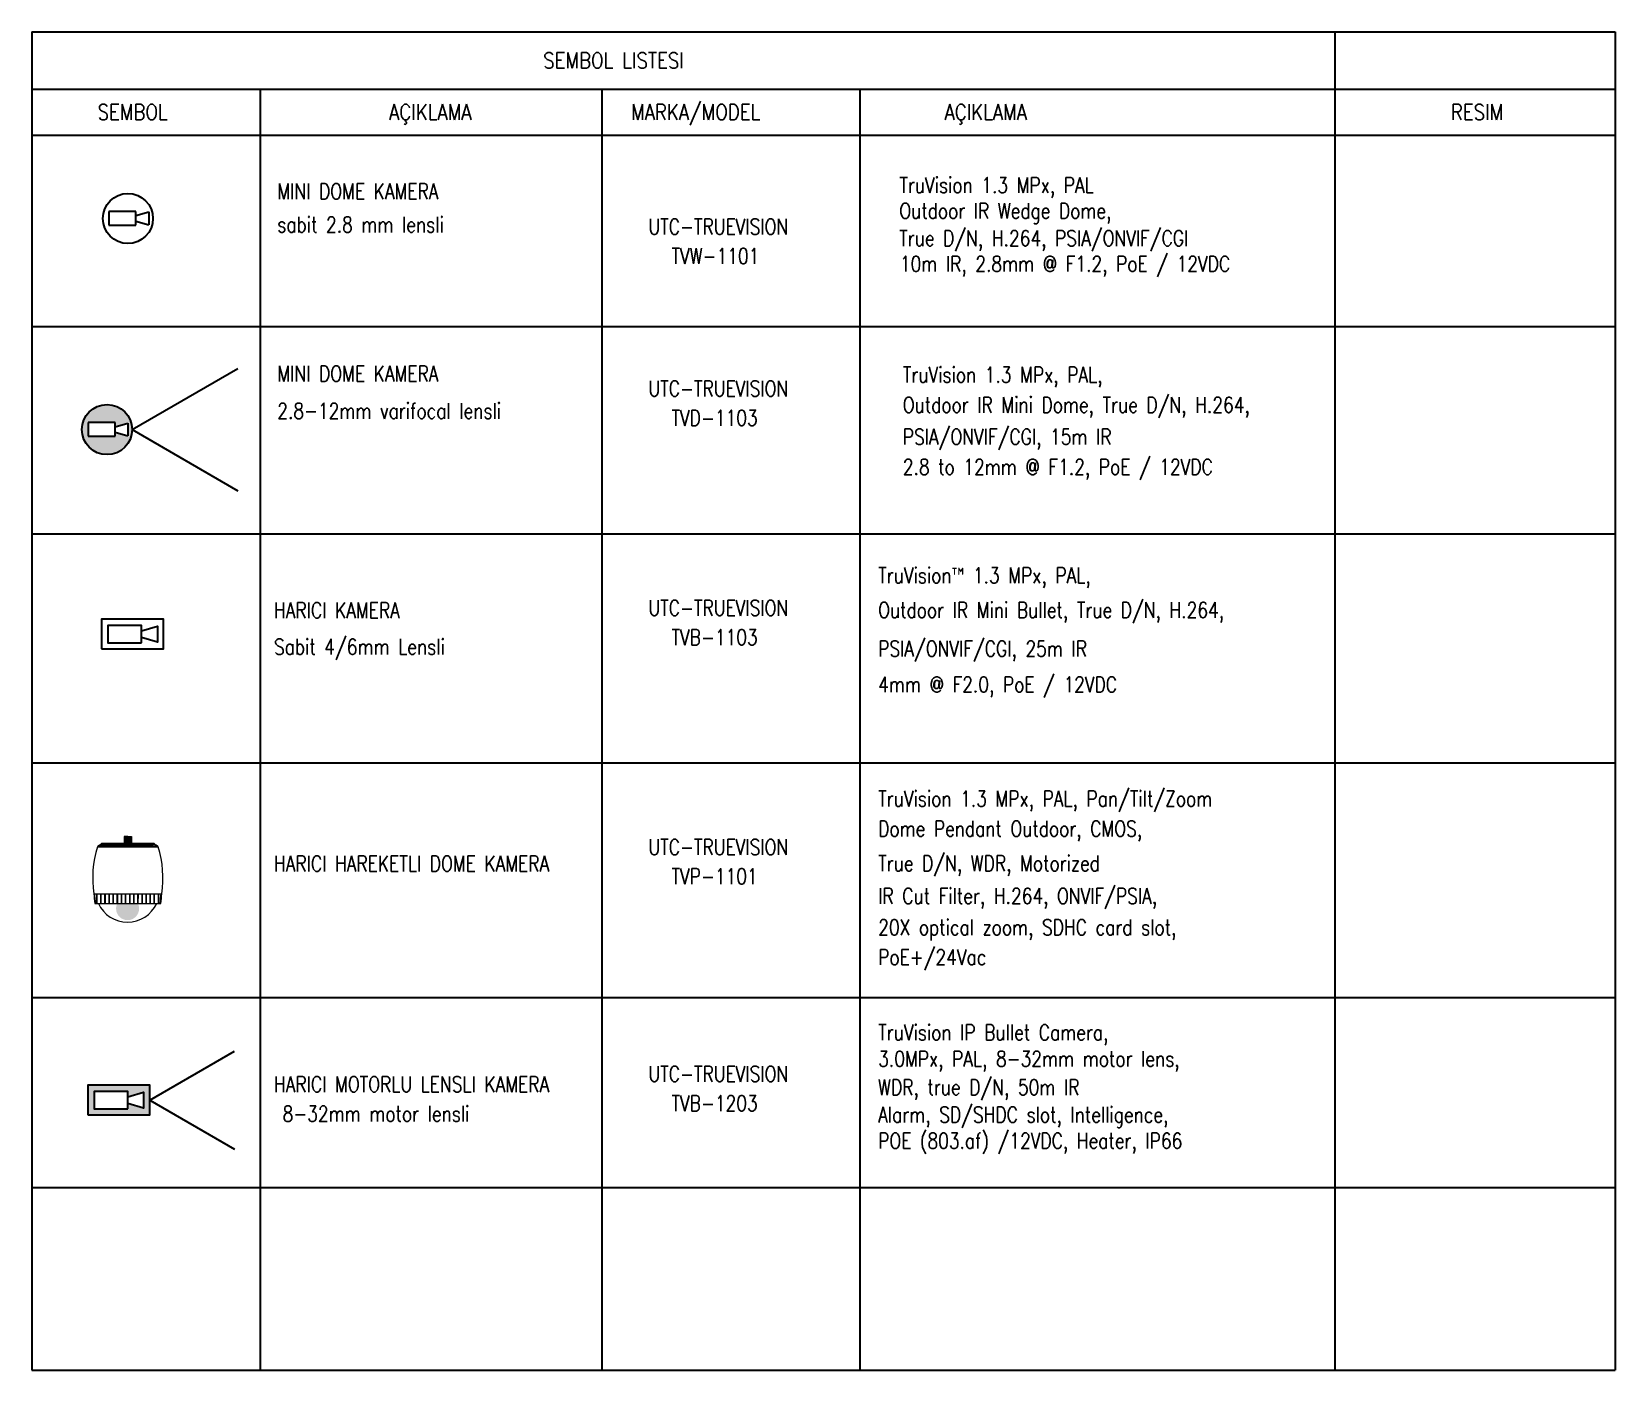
# Model space of a CAD drawing. Header units: metres. Extents: x -13933 to 152404, y -7861 to 21912.
# Drawn here: x -13724 to -10479, y 7992 to 10733 of the extents above; entities that cross this region are included whole.
import ezdxf
from ezdxf.enums import TextEntityAlignment as Align

# ---------------------------------------------------------------- set-up
doc = ezdxf.new("R2010")
doc.units = ezdxf.units.M
doc.header["$LTSCALE"] = 100
doc.header["$MEASUREMENT"] = 0
for name, color, linetype, lineweight in [('E-DAHİLİ DOME KAMERA', 7, 'Continuous', 30), ('E-DAHİLİ KAMERA', 7, 'Continuous', 30), ('E-DAHİLİ SPEED DOME', 7, 'Continuous', 30), ('E-HARİCİ KAMERA', 7, 'Continuous', 30), ('E-YAZI', 7, 'Continuous', 30)]:
    doc.layers.add(name, color=color, linetype=linetype, lineweight=lineweight)
doc.styles.add('E-YAZI', font='txttw.shx')

msp = doc.modelspace()

# ---------------------------------------------------------------- texts
at = {"layer": 'E-YAZI', "color": 4, "style": 'E-YAZI', "width": 0.85}
for s, p in [('SEMBOL LISTESI', (-12531.6, 10674.4)), ('SEMBOL', (-13517, 10568.7)), ('AÇIKLAMA', (-12906.9, 10568.7)), ('MARKA/MODEL', (-12363.3, 10568.7)), ('AÇIKLAMA', (-11768.8, 10568.7)), ('RESIM', (-10762.1, 10568.7))]:
    msp.add_text(s, height=32, dxfattribs=at).set_placement(p, align=Align.MIDDLE_CENTER)
at = {"layer": 'E-YAZI', "color": 3, "style": 'E-YAZI', "width": 0.8}
for s, p in [('MINI DOME KAMERA', (-13220.6, 10390.4)), ('TruVision 1.3 MPx, PAL', (-11945.9, 10403)), ('sabit 2.8 mm lensli', (-13220.6, 10322.3)), ('Outdoor IR Wedge Dome,', (-11945.9, 10350.5)), ('UTC-TRUEVISION', (-12460, 10318.1)), ('True D/N, H.264, PSIA/ONVIF/CGI', (-11946.2, 10294.4)), ('TVW-1101', (-12412.9, 10258)), ('10m IR, 2.8mm @ F1.2, PoE / 12VDC', (-11945, 10241.9)), ('MINI DOME KAMERA', (-13220.6, 10016.9)), ('TruVision 1.3 MPx, PAL,', (-11938.8, 10014.8)), ('UTC-TRUEVISION', (-12460, 9986.5)), ('2.8-12mm varifocal lensli', (-13220.6, 9940.8)), ('Outdoor IR Mini Dome, True D/N, H.264, ', (-11938.8, 9953.1)), ('TVD-1103', (-12412.9, 9926.4)), ('PSIA/ONVIF/CGI, 15m IR', (-11938.8, 9887.8)), ('2.8 to 12mm @ F1.2, PoE / 12VDC', (-11938.8, 9826.1)), ('TruVision™ 1.3 MPx, PAL,', (-11989.3, 9603.9)), ('HARICI KAMERA', (-13227.3, 9532.6)), ('UTC-TRUEVISION', (-12460, 9537.3)), ('Outdoor IR Mini Bullet, True D/N, H.264, ', (-11989.3, 9532.9)), ('TVB-1103', (-12412.9, 9477.2)), ('Sabit 4/6mm Lensli', (-13227.3, 9457.7)), ('PSIA/ONVIF/CGI, 25m IR', (-11989.3, 9453.9)), ('4mm @ F2.0, PoE / 12VDC', (-11989.3, 9380.5)), ('TruVision 1.3 MPx, PAL, Pan/Tilt/Zoom', (-11989.3, 9146.6)), ('Dome Pendant Outdoor, CMOS,', (-11989.3, 9085.1)), ('UTC-TRUEVISION', (-12460, 9047.5)), ('HARICI HAREKETLI DOME KAMERA', (-13227.3, 9013.7)), ('True D/N, WDR, Motorized', (-11989.3, 9014.3)), ('TVP-1101', (-12412.9, 8987.5)), ('IR Cut Filter, H.264, ONVIF/PSIA,', (-11989.3, 8947.4)), ('20X optical zoom, SDHC card slot,', (-11989.3, 8883.2)), ('PoE+/24Vac', (-11989.3, 8822.1)), ('TruVision IP Bullet Camera, ', (-11989.3, 8667.9)), ('3.0MPx, PAL, 8-32mm motor lens, ', (-11989.3, 8613.9)), ('UTC-TRUEVISION', (-12460, 8583)), ('HARICI MOTORLU LENSLI KAMERA', (-13227.3, 8561.9)), ('WDR, true D/N, 50m IR', (-11989.3, 8555.7)), (' 8-32mm motor lensli', (-13227.3, 8501.3)), ('TVB-1203', (-12412.9, 8522.9)), ('Alarm, SD/SHDC slot, Intelligence, ', (-11989.3, 8499.5)), ('POE (803.af) /12VDC, Heater, IP66 ', (-11989.3, 8446.1))]:
    msp.add_text(s, height=32, dxfattribs=at).set_placement(p)

# ---------------------------------------------------------------- blocks, each defined once
blk = doc.blocks.new('100_HARİCİ KAMERA')
at = {"layer": 'E-HARİCİ KAMERA', "color": 4}
for points in [[(0, -1.9), (7.95, -1.9), (7.95, 1.9), (0, 1.9)], [(5.11, -1.1), (5.11, 1.1), (0.8, 1.1), (0.8, -1.1)]]:
    blk.add_lwpolyline(points, close=True, dxfattribs=at)
blk.add_lwpolyline([(5.11, 0.44), (7.15, 1.02), (7.15, -1.02), (5.11, -0.44)], dxfattribs=at)
blk = doc.blocks.new('100_DAHİLİ DOME KAMERA')
at = {"layer": 'E-DAHİLİ DOME KAMERA', "color": 4}
for p, q in [((-1.94, 0.71), (-1.94, -0.69)), ((0.82, 0.71), (-1.94, 0.71)), ((0.82, -0.69), (0.82, 0.71)), ((0.82, 0.29), (2.13, 0.67)), ((2.13, 0.67), (2.13, -0.64)), ((-1.94, -0.69), (0.82, -0.69)), ((0.82, -0.27), (2.13, -0.64))]:
    blk.add_line(p, q, dxfattribs=at)
at = {"layer": 'E-DAHİLİ DOME KAMERA', "color": 4, "linetype": 'Continuous'}
blk.add_circle((0, 0), 2.57, dxfattribs=at)
blk = doc.blocks.new('E-DAHİLİ SPEED DOME KAMERA (HAREKETLİ)')
at = {"layer": 'E-DAHİLİ SPEED DOME', "lineweight": 15}
blk.add_hatch(color=5, dxfattribs=at).paths.add_polyline_path([(0.77, -4.93, 0.114875), (0.69, -4.58), (-0.72, -4.58, 0.114346), (-0.8, -4.93, 1)])
at = {"layer": 'E-DAHİLİ SPEED DOME', "color": 5, "lineweight": 15}
for p, q in [((-0.26, 0), (-0.26, -0.46)), ((0, 0), (-0.26, 0)), ((0, 0), (0.26, 0)), ((-2.08, -0.71), (2.08, -0.71)), ((-2, -0.64), (2, -0.64)), ((-1.86, -0.54), (-1.74, -0.54)), ((-1.77, -0.46), (1.77, -0.46)), ((-1.74, -0.54), (1.74, -0.54)), ((0, -0.08), (-0.26, -0.08)), ((0, -0.17), (-0.26, -0.17)), ((0, -0.25), (-0.26, -0.25)), ((0, -0.33), (-0.26, -0.33)), ((0, -0.42), (-0.26, -0.42)), ((0, -0.08), (0.26, -0.08)), ((0, -0.17), (0.26, -0.17)), ((0, -0.25), (0.26, -0.25)), ((0, -0.33), (0.26, -0.33)), ((0, -0.42), (0.26, -0.42)), ((0.26, 0), (0.26, -0.46)), ((1.86, -0.54), (1.74, -0.54)), ((-2.32, -3.91), (2.32, -3.92)), ((-2.12, -4.29), (-2.12, -3.91)), ((-2.12, -4.58), (-2.12, -3.91)), ((-2.09, -4.29), (-2.09, -3.91)), ((-2.09, -4.58), (-2.09, -3.91)), ((-1.84, -4.29), (-1.84, -3.91)), ((-1.84, -4.58), (-1.84, -3.91)), ((-1.81, -4.29), (-1.81, -3.91)), ((-1.81, -4.58), (-1.81, -3.91)), ((-1.56, -4.29), (-1.56, -3.91)), ((-1.56, -4.58), (-1.56, -3.91)), ((-1.53, -4.29), (-1.53, -3.91)), ((-1.53, -4.58), (-1.53, -3.91)), ((-1.28, -4.29), (-1.28, -3.91)), ((-1.28, -4.58), (-1.28, -3.91)), ((-1.25, -4.29), (-1.25, -3.91)), ((-1.25, -4.58), (-1.25, -3.91)), ((-1.01, -4.29), (-1.01, -3.91)), ((-1.01, -4.58), (-1.01, -3.91)), ((-0.98, -4.29), (-0.98, -3.91)), ((-0.98, -4.58), (-0.98, -3.91)), ((-0.72, -4.29), (-0.72, -3.91)), ((-0.72, -4.58), (-0.72, -3.91)), ((-0.69, -4.29), (-0.69, -3.91)), ((-0.69, -4.58), (-0.69, -3.91)), ((-0.44, -4.29), (-0.44, -3.91)), ((-0.44, -4.58), (-0.44, -3.91)), ((-0.41, -4.29), (-0.41, -3.91)), ((-0.41, -4.58), (-0.41, -3.91)), ((-0.16, -4.29), (-0.16, -3.91)), ((-0.16, -4.58), (-0.16, -3.91)), ((-0.13, -4.29), (-0.13, -3.91)), ((-0.13, -4.58), (-0.13, -3.91)), ((0.13, -4.29), (0.13, -3.92)), ((0.13, -4.58), (0.13, -3.91)), ((0.15, -4.29), (0.16, -3.92)), ((0.15, -4.58), (0.16, -3.91)), ((0.41, -4.29), (0.41, -3.92)), ((0.41, -4.58), (0.41, -3.91)), ((0.43, -4.29), (0.44, -3.92)), ((0.43, -4.58), (0.44, -3.91)), ((0.69, -4.58), (0.69, -3.91)), ((0.69, -4.29), (0.69, -3.92)), ((0.71, -4.58), (0.72, -3.91)), ((0.71, -4.29), (0.72, -3.92)), ((0.98, -4.58), (0.98, -3.91)), ((0.98, -4.29), (0.98, -3.92)), ((1.01, -4.58), (1.01, -3.91)), ((1.01, -4.29), (1.01, -3.92)), ((1.25, -4.58), (1.25, -3.91)), ((1.25, -4.29), (1.25, -3.92)), ((1.27, -4.58), (1.27, -3.91)), ((1.27, -4.29), (1.27, -3.92)), ((1.53, -4.58), (1.53, -3.91)), ((1.53, -4.29), (1.53, -3.92)), ((1.55, -4.58), (1.55, -3.91)), ((1.55, -4.29), (1.55, -3.92)), ((1.81, -4.58), (1.81, -3.91)), ((1.81, -4.29), (1.81, -3.92)), ((1.83, -4.58), (1.83, -3.91)), ((1.83, -4.29), (1.83, -3.92)), ((2.09, -4.58), (2.09, -3.91)), ((2.09, -4.3), (2.09, -3.92)), ((2.11, -4.58), (2.11, -3.91)), ((2.11, -4.3), (2.11, -3.92)), ((-2.25, -4.58), (2.25, -4.58))]:
    blk.add_line(p, q, dxfattribs=at)
for centre, radius, start, end in [((4.75, -2.84), 7.15, 162.6726, 188.6391), ((-1.95, -0.78), 0.148, 112.0065, 152.1591), ((-1.72, -0.98), 0.435, 92.3606, 129.6118), ((-1.08, -1.28), 1.07, 130.1476, 136.6157), ((1.72, -0.98), 0.435, 50.3313, 87.5824), ((1.08, -1.28), 1.07, 43.3274, 49.7954), ((1.95, -0.78), 0.148, 27.7839, 67.9366), ((-4.75, -2.83), 7.15, 351.304, 17.2704), ((10.56, -2.93), 12.92, 184.3349, 187.3377), ((10.6, -2.93), 12.92, 184.354, 187.3375), ((-10.61, -2.92), 12.92, 352.6245, 355.6081), ((-10.56, -2.92), 12.92, 352.6245, 355.6081), ((-0.02, -3.65), 2.2, 205.1602, 334.9025)]:
    blk.add_arc(centre, radius, start, end, dxfattribs=at)
blk = doc.blocks.new('E-VARIFOCAL DOME KAMERA')
at = {"layer": 'E-DAHİLİ KAMERA'}
h = blk.add_hatch(color=6, dxfattribs=at)
h.dxf.hatch_style = 1
h.paths.add_polyline_path([(0, 0, 1), (25.66, 0, 1)])
h.paths.add_polyline_path([(16.93, 3.57), (16.93, 1.47), (23.48, 3.34), (23.48, -3.21), (16.93, -1.34), (16.93, -3.45), (3.15, -3.45), (3.15, 3.57)], flags=16)
at = {"layer": 'E-DAHİLİ KAMERA', "color": 6}
for p, q in [((25.66, 0), (79.91, 31.32)), ((3.15, 3.57), (3.15, -3.45)), ((16.93, 3.57), (3.15, 3.57)), ((16.93, -3.45), (16.93, 3.57)), ((16.93, 1.47), (23.48, 3.34)), ((23.48, 3.34), (23.48, -3.21)), ((25.66, 0), (79.91, -31.32)), ((3.15, -3.45), (16.93, -3.45)), ((16.93, -1.34), (23.48, -3.21))]:
    blk.add_line(p, q, dxfattribs=at)
blk.add_circle((12.83, 0), 12.83, dxfattribs=at)
blk = doc.blocks.new('E-HARICI KAMERA-MOTORLU LENSLI')
at = {"layer": 'E-DAHİLİ KAMERA'}
h = blk.add_hatch(color=3, dxfattribs=at)
h.dxf.hatch_style = 1
h.paths.add_polyline_path([(0, 7.59), (0, -7.59), (31.82, -7.59), (31.82, 7.59)])
h.paths.add_polyline_path([(28.62, 4.1), (28.62, -4.1), (20.43, -1.76), (20.43, -4.39), (3.2, -4.39), (3.2, 4.39), (20.43, 4.39), (20.43, 1.76)], flags=16)
at = {"layer": 'E-DAHİLİ KAMERA', "color": 3}
for q in [(75.22, 25.06), (75.22, -25.06)]:
    blk.add_line((31.82, 0), q, dxfattribs=at)
for points in [[(0, -7.59), (31.82, -7.59), (31.82, 7.59), (0, 7.59)], [(20.43, -4.39), (20.43, 4.39), (3.2, 4.39), (3.2, -4.39)]]:
    blk.add_lwpolyline(points, close=True, dxfattribs=at)
blk.add_lwpolyline([(20.43, 1.76), (28.62, 4.1), (28.62, -4.1), (20.43, -1.76)], dxfattribs=at)

# ---------------------------------------------------------------- linework, layer by layer
at = {"layer": 'E-YAZI', "color": 4}
for p, q in [((-13723.9, 10733.3), (-13723.9, 7992)), ((-13723.9, 10733.3), (-10478.9, 10733.3)), ((-13723.9, 10615.5), (-10478.9, 10615.5)), ((-13723.9, 10521.7), (-10478.9, 10521.7)), ((-13723.9, 7992), (-10478.9, 7992))]:
    msp.add_line(p, q, dxfattribs=at)
at = {"layer": 'E-YAZI', "color": 7, "linetype": 'Continuous'}
for p, q in [((-11053.8, 10733.3), (-11053.8, 7992)), ((-10478.9, 10733.3), (-10478.9, 7992)), ((-12555.6, 10615.5), (-12555.6, 7992)), ((-12027.1, 10615.5), (-12027.1, 7992)), ((-13723.9, 10521.7), (-10478.9, 10521.7)), ((-13723.9, 10129.5), (-10478.9, 10129.5)), ((-13723.9, 9705.3), (-10478.9, 9705.3)), ((-13723.9, 9235.8), (-10478.9, 9235.8)), ((-13723.9, 8755.4), (-10478.9, 8755.4)), ((-13723.9, 8366.1), (-10478.9, 8366.1)), ((-13723.9, 7992), (-10478.9, 7992))]:
    msp.add_line(p, q, dxfattribs=at)
at = {"layer": 'E-YAZI', "color": 7}
msp.add_line((-13255.5, 10615.5), (-13255.5, 7992), dxfattribs=at)

# ---------------------------------------------------------------- block references
at = {"layer": 'E-DAHİLİ DOME KAMERA', "xscale": 20, "yscale": 20, "zscale": 20}
msp.add_blockref('100_DAHİLİ DOME KAMERA', (-13526.7, 10350.8), dxfattribs=at)
at = {"layer": 'E-DAHİLİ KAMERA', "color": 2, "xscale": 4, "yscale": 4, "zscale": 4}
for name, p in [('E-VARIFOCAL DOME KAMERA', (-13620.8, 9918.5)), ('E-HARICI KAMERA-MOTORLU LENSLI', (-13608.9, 8545.3))]:
    msp.add_blockref(name, p, dxfattribs=at)
at = {"layer": 'E-DAHİLİ SPEED DOME', "xscale": 30, "yscale": 30, "zscale": 30}
msp.add_blockref('E-DAHİLİ SPEED DOME KAMERA (HAREKETLİ)', (-13526.9, 9085.3), dxfattribs=at)
at = {"layer": 'E-HARİCİ KAMERA', "xscale": 16.00000000000001, "yscale": 16.00000000000001, "zscale": 16.00000000000001}
msp.add_blockref('100_HARİCİ KAMERA', (-13580.7, 9499.6), dxfattribs=at)

msp.set_redraw_order([(e.dxf.handle, doc.entitydb.next_handle()) for e in msp.query("TEXT MTEXT ATTDEF DIMENSION ARC_DIMENSION")])  # texts and dimensions are drawn at this point

doc.saveas('drawing.dxf')
